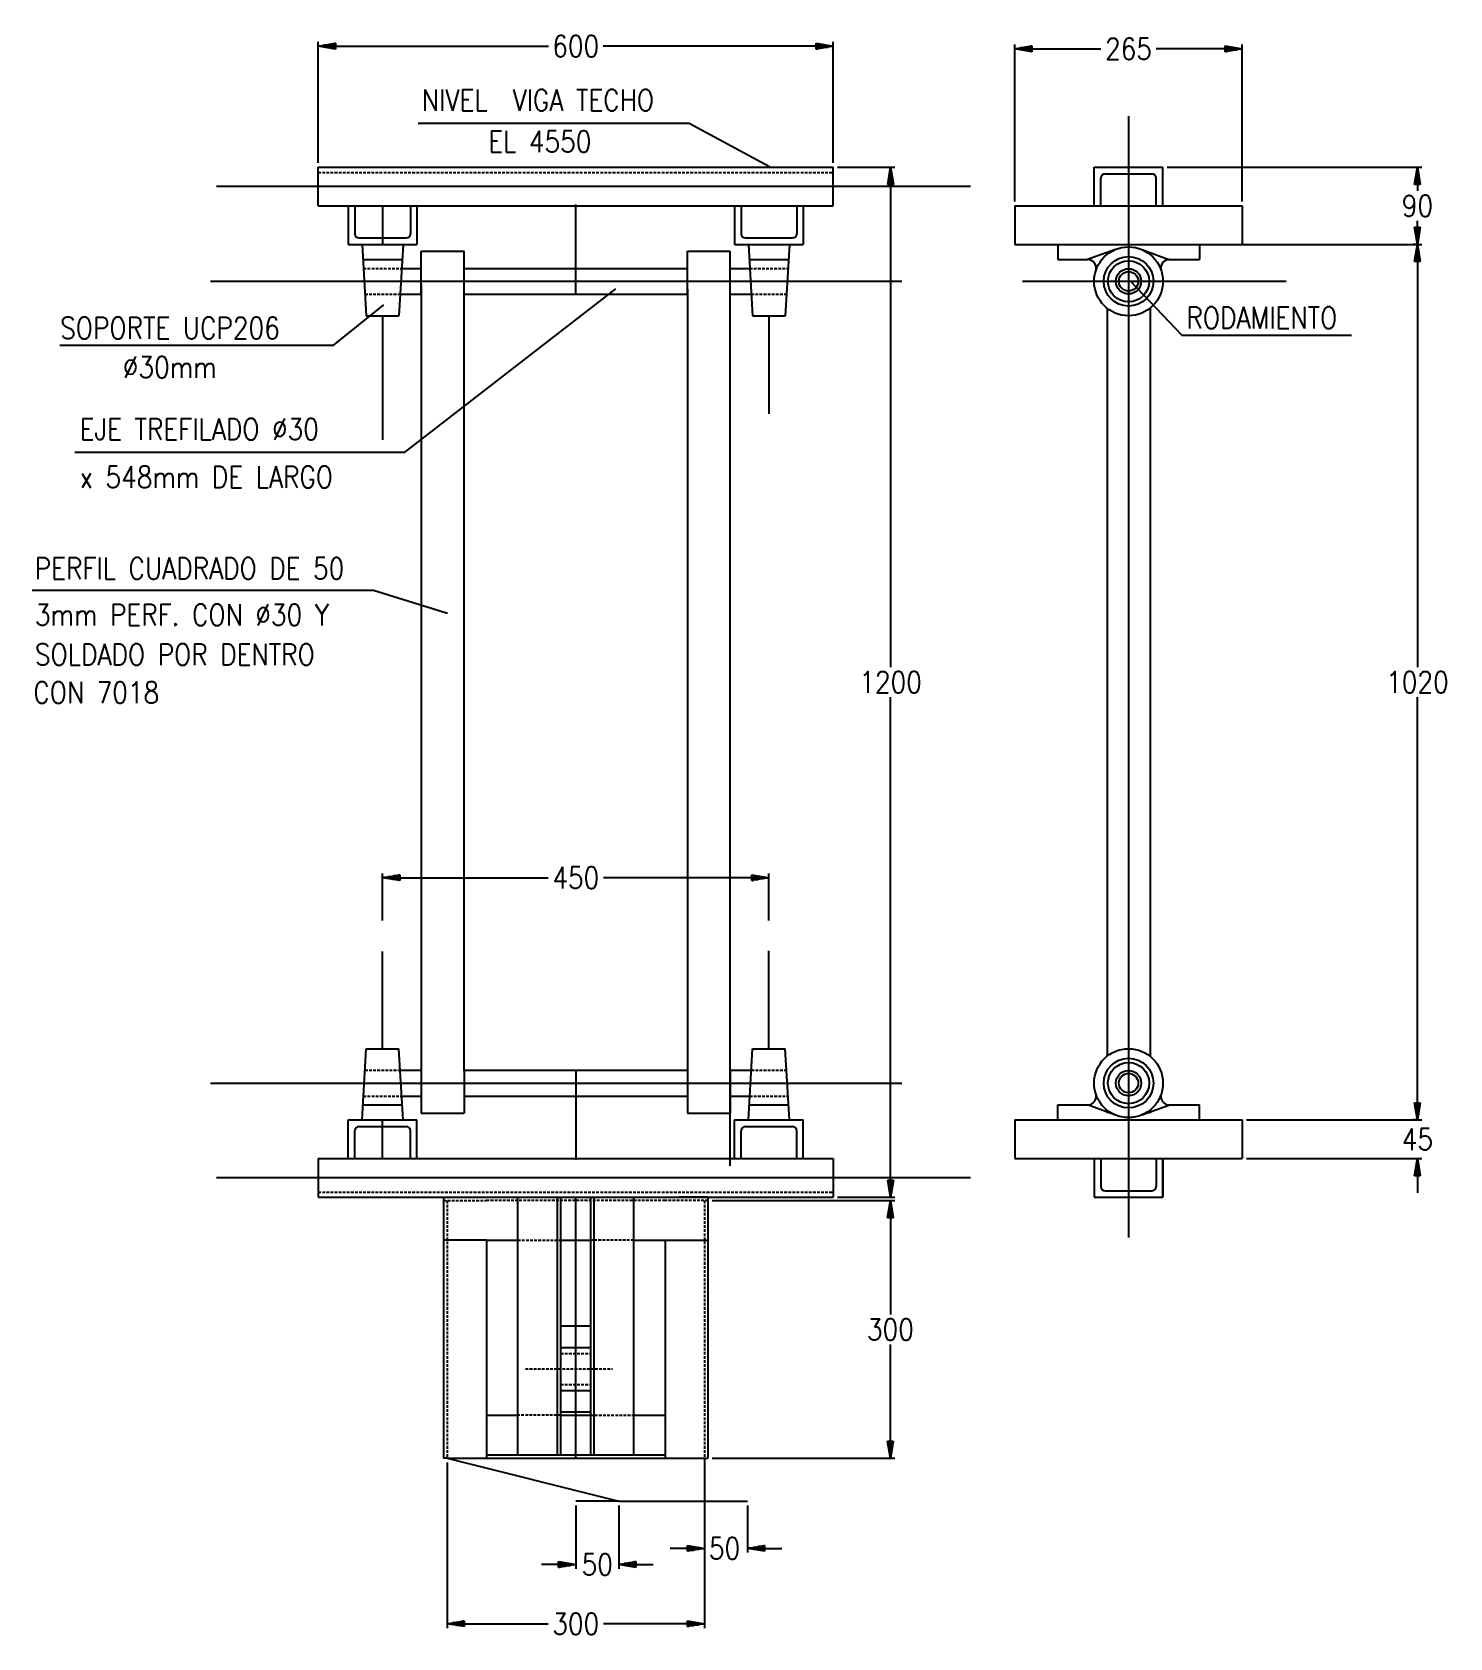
# Model space of a CAD drawing. Extents: x -326402 to 5111156, y -86404 to 1223589.
# Drawn here: x 41634 to 43286, y -51568 to -49698 of the extents above; entities that cross this region are included whole.
import ezdxf

# ---------------------------------------------------------------- set-up
doc = ezdxf.new("R2010")
doc.units = 0
doc.header["$LTSCALE"] = 0.5
doc.header["$MEASUREMENT"] = 0
doc.header["$PDMODE"] = 1
doc.linetypes.add('CENTER', pattern=[2, 1.25, -0.25, 0.25, -0.25])
doc.linetypes.add('HIDDEN', pattern=[9.525, 6.35, -3.175])
doc.layers.add('BCO', color=4, linetype='Continuous')
doc.layers.add('TEXTO BRASS', color=3, linetype='Continuous')
doc.styles.add('ROMANS', font='ROMANS.shx', dxfattribs={"width": 0.85})
doc.dimstyles.new('dimescala 10', dxfattribs={"dimscale": 0, "dimtxt": 25, "dimasz": 20, "dimexe": 5, "dimexo": 5, "dimgap": 5, "dimtad": 0, "dimtih": 1, "dimtoh": 1, "dimdec": 0, "dimlfac": -1, "dimzin": 4, "dimdsep": 46, "dimtxsty": 'ROMANS', "dimblk": 'PRCLFILL', "dimcen": 0, "dimclrd": 1, "dimclre": 1, "dimclrt": 1, "dimadec": 4, "dimazin": 3, "dimtfac": 1, "dimtdec": 0, "dimtofl": 0, "dimtmove": 0, "dimatfit": 3, "dimldrblk": 'PRCLFILL', "dimfxl": 0, "dimtolj": 1, "dimtzin": 4, "dimarcsym": 0})

msp = doc.modelspace()

# ---------------------------------------------------------------- texts
at = {"layer": 'TEXTO BRASS', "color": 1, "style": 'ROMANS', "width": 0.85}
for s, p in [('NIVEL  VIGA TECHO', (42088.2, -49789.4)), ('EL 4550', (42165.5, -49837.6)), ('SOPORTE UCP206', (41666.8, -50054.9)), ('RODAMIENTO', (42978.8, -50042.9)), ('%%C30mm', (41739.8, -50100.5)), ('EJE TREFILADO %%c30', (41689.6, -50172.8)), ('x 548mm DE LARGO', (41689.6, -50228.4)), ('PERFIL CUADRADO DE 50 ', (41637.2, -50334.9)), ('3mm PERF. CON %%C30 Y ', (41637.4, -50388.9)), ('SOLDADO POR DENTRO ', (41637.4, -50435.3)), ('CON 7018', (41635.6, -50479.4))]:
    msp.add_text(s, height=25, dxfattribs=at).set_placement(p)

# ---------------------------------------------------------------- blocks, each defined once
blk = doc.blocks.new('PRCLFILL')
at = {"ltscale": 20}
for p, q in [((-1, 0.167), (0, 0)), ((-1, -0.167), (-1, 0.167)), ((0, 0), (-1, -0.167))]:
    blk.add_line(p, q, dxfattribs=at)
at = {"color": 0, "ltscale": 20}
for p, q in [((-1, 0.146), (-0.873, 0.146)), ((-1, 0.096), (-0.573, 0.096)), ((-1, 0.046), (-0.273, 0.046)), ((-1, -0.004), (-0.027, -0.004)), ((-1, -0.054), (-0.327, -0.054)), ((-1, -0.104), (-0.627, -0.104)), ((-1, -0.154), (-0.927, -0.154))]:
    blk.add_line(p, q, dxfattribs=at)
blk = doc.blocks.new('*D10')
at = {"layer": 'BCO', "color": 1, "linetype": 'Continuous', "lineweight": -2}
for p, q in [((42267.5, -51413.9), (42267.5, -51487.7)), ((42317.5, -51413.9), (42317.5, -51487.7)), ((42247.5, -51482.7), (42227.5, -51482.7)), ((42337.5, -51482.7), (42357.5, -51482.7))]:
    blk.add_line(p, q, dxfattribs=at)
at = {"layer": 'Defpoints', "color": 0, "linetype": 'Continuous'}
for p in [(42267.5, -51408.9), (42317.5, -51408.9), (42267.5, -51482.7)]:
    blk.add_point(p, dxfattribs=at)
at = {"layer": 'BCO', "color": 1, "linetype": 'Continuous', "lineweight": -2, "xscale": 20, "yscale": 20, "zscale": 20}
blk.add_blockref('PRCLFILL', (42267.5, -51482.7), dxfattribs=at)
at = {"layer": 'BCO', "color": 1, "linetype": 'Continuous', "lineweight": -2, "xscale": 20, "yscale": 20, "zscale": 20, "rotation": 180}
blk.add_blockref('PRCLFILL', (42317.5, -51482.7), dxfattribs=at)
at = {"layer": 'BCO', "color": 1, "linetype": 'Continuous', "insert": (42292.5, -51482.7), "char_height": 25, "attachment_point": 5, "style": 'ROMANS'}
blk.add_mtext('\\A1;50', dxfattribs=at)
blk = doc.blocks.new('*D11')
at = {"layer": 'BCO', "color": 1, "linetype": 'Continuous', "lineweight": -2}
for p, q in [((42417.5, -51413.9), (42417.5, -51468.9)), ((42467.5, -51413.9), (42467.5, -51468.9)), ((42397.5, -51463.9), (42377.5, -51463.9)), ((42487.5, -51463.9), (42507.5, -51463.9))]:
    blk.add_line(p, q, dxfattribs=at)
at = {"layer": 'Defpoints', "color": 0, "linetype": 'Continuous'}
for p in [(42417.5, -51408.9), (42467.5, -51408.9), (42467.5, -51463.9)]:
    blk.add_point(p, dxfattribs=at)
at = {"layer": 'BCO', "color": 1, "linetype": 'Continuous', "lineweight": -2, "xscale": 20, "yscale": 20, "zscale": 20}
blk.add_blockref('PRCLFILL', (42417.5, -51463.9), dxfattribs=at)
at = {"layer": 'BCO', "color": 1, "linetype": 'Continuous', "lineweight": -2, "xscale": 20, "yscale": 20, "zscale": 20, "rotation": 180}
blk.add_blockref('PRCLFILL', (42467.5, -51463.9), dxfattribs=at)
at = {"layer": 'BCO', "color": 1, "linetype": 'Continuous', "insert": (42440.8, -51463.9), "char_height": 25, "attachment_point": 5, "style": 'ROMANS'}
blk.add_mtext('\\A1;50', dxfattribs=at)
blk = doc.blocks.new('*D25')
at = {"layer": 'BCO', "color": 1, "linetype": 'Continuous', "lineweight": -2}
for p, q in [((41967.5, -49850.1), (41967.5, -49709.1)), ((41987.5, -49714.1), (42235.7, -49714.1)), ((42547.5, -49714.1), (42299.3, -49714.1)), ((42567.5, -49850.1), (42567.5, -49709.1))]:
    blk.add_line(p, q, dxfattribs=at)
at = {"layer": 'Defpoints', "color": 0, "linetype": 'Continuous'}
for p in [(42567.5, -49714.1), (41967.5, -49855.1), (42567.5, -49855.1)]:
    blk.add_point(p, dxfattribs=at)
at = {"layer": 'BCO', "color": 1, "linetype": 'Continuous', "lineweight": -2, "xscale": 20, "yscale": 20, "zscale": 20, "rotation": 180}
blk.add_blockref('PRCLFILL', (41967.5, -49714.1), dxfattribs=at)
at = {"layer": 'BCO', "color": 1, "linetype": 'Continuous', "lineweight": -2, "xscale": 20, "yscale": 20, "zscale": 20}
blk.add_blockref('PRCLFILL', (42567.5, -49714.1), dxfattribs=at)
at = {"layer": 'BCO', "color": 1, "linetype": 'Continuous', "insert": (42267.5, -49714.1), "char_height": 25, "attachment_point": 5, "style": 'ROMANS'}
blk.add_mtext('\\A1;600', dxfattribs=at)
blk = doc.blocks.new('*D26')
at = {"layer": 'BCO', "color": 1, "linetype": 'Continuous', "lineweight": -2}
for p, q in [((42572.5, -49855.1), (42639.2, -49855.1)), ((42634.2, -49875.1), (42634.2, -50437.5)), ((42634.2, -51034.9), (42634.2, -50472.5)), ((42572.5, -51054.9), (42639.2, -51054.9))]:
    blk.add_line(p, q, dxfattribs=at)
at = {"layer": 'Defpoints', "color": 0, "linetype": 'Continuous'}
for p in [(42567.5, -49855.1), (42567.5, -51054.9), (42634.2, -51054.9)]:
    blk.add_point(p, dxfattribs=at)
at = {"layer": 'BCO', "color": 1, "linetype": 'Continuous', "lineweight": -2, "xscale": 20, "yscale": 20, "zscale": 20}
for p, rotation in [((42634.2, -49855.1), 90), ((42634.2, -51054.9), 270)]:
    blk.add_blockref('PRCLFILL', p, dxfattribs=dict(at, rotation=rotation))
at = {"layer": 'BCO', "color": 1, "linetype": 'Continuous', "insert": (42634.2, -50455), "char_height": 25, "attachment_point": 5, "style": 'ROMANS'}
blk.add_mtext('\\A1;1200', dxfattribs=at)
blk = doc.blocks.new('*D27')
at = {"layer": 'BCO', "color": 1, "linetype": 'Continuous', "lineweight": -2}
for p, q in [((42778.9, -49895.1), (42778.9, -49712.2)), ((42798.9, -49717.2), (42879, -49717.2)), ((43023.9, -49717.2), (42943.7, -49717.2)), ((43043.9, -49895.1), (43043.9, -49712.2))]:
    blk.add_line(p, q, dxfattribs=at)
at = {"layer": 'Defpoints', "color": 0, "linetype": 'Continuous'}
for p in [(43043.9, -49717.2), (42778.9, -49900.1), (43043.9, -49900.1)]:
    blk.add_point(p, dxfattribs=at)
at = {"layer": 'BCO', "color": 1, "linetype": 'Continuous', "lineweight": -2, "xscale": 20, "yscale": 20, "zscale": 20, "rotation": 180}
blk.add_blockref('PRCLFILL', (42778.9, -49717.2), dxfattribs=at)
at = {"layer": 'BCO', "color": 1, "linetype": 'Continuous', "lineweight": -2, "xscale": 20, "yscale": 20, "zscale": 20}
blk.add_blockref('PRCLFILL', (43043.9, -49717.2), dxfattribs=at)
at = {"layer": 'BCO', "color": 1, "linetype": 'Continuous', "insert": (42911.4, -49717.2), "char_height": 25, "attachment_point": 5, "style": 'ROMANS'}
blk.add_mtext('\\A1;265', dxfattribs=at)
blk = doc.blocks.new('*D60')
at = {"layer": 'BCO', "color": 1, "linetype": 'Continuous', "lineweight": -2}
for p, q in [((42117.5, -51363.9), (42117.5, -51556.8)), ((42417.5, -51363.9), (42417.5, -51556.8)), ((42137.5, -51551.8), (42235.2, -51551.8)), ((42397.5, -51551.8), (42299.9, -51551.8))]:
    blk.add_line(p, q, dxfattribs=at)
at = {"layer": 'Defpoints', "color": 0, "linetype": 'Continuous'}
for p in [(42117.5, -51358.9), (42417.5, -51358.9), (42417.5, -51551.8)]:
    blk.add_point(p, dxfattribs=at)
at = {"layer": 'BCO', "color": 1, "linetype": 'Continuous', "lineweight": -2, "xscale": 20, "yscale": 20, "zscale": 20, "rotation": 180}
blk.add_blockref('PRCLFILL', (42117.5, -51551.8), dxfattribs=at)
at = {"layer": 'BCO', "color": 1, "linetype": 'Continuous', "lineweight": -2, "xscale": 20, "yscale": 20, "zscale": 20}
blk.add_blockref('PRCLFILL', (42417.5, -51551.8), dxfattribs=at)
at = {"layer": 'BCO', "color": 1, "linetype": 'Continuous', "insert": (42267.5, -51551.8), "char_height": 25, "attachment_point": 5, "style": 'ROMANS'}
blk.add_mtext('\\A1;300', dxfattribs=at)
blk = doc.blocks.new('*D61')
at = {"layer": 'BCO', "color": 1, "linetype": 'Continuous', "lineweight": -2}
for p, q in [((42426.5, -51058.9), (42639, -51058.9)), ((42634, -51078.9), (42634, -51191.4)), ((42634, -51338.9), (42634, -51226.4)), ((42426.5, -51358.9), (42639, -51358.9))]:
    blk.add_line(p, q, dxfattribs=at)
at = {"layer": 'Defpoints', "color": 0, "linetype": 'Continuous'}
for p in [(42421.5, -51058.9), (42421.5, -51358.9), (42634, -51358.9)]:
    blk.add_point(p, dxfattribs=at)
at = {"layer": 'BCO', "color": 1, "linetype": 'Continuous', "lineweight": -2, "xscale": 20, "yscale": 20, "zscale": 20}
for p, rotation in [((42634, -51058.9), 90), ((42634, -51358.9), 270)]:
    blk.add_blockref('PRCLFILL', p, dxfattribs=dict(at, rotation=rotation))
at = {"layer": 'BCO', "color": 1, "linetype": 'Continuous', "insert": (42634, -51208.9), "char_height": 25, "attachment_point": 5, "style": 'ROMANS'}
blk.add_mtext('\\A1;300', dxfattribs=at)
blk = doc.blocks.new('*D62')
at = {"layer": 'BCO', "color": 1, "linetype": 'Continuous', "lineweight": -2}
for p, q in [((42042.5, -50732.4), (42042.5, -50677.7)), ((42062.5, -50682.7), (42235.2, -50682.7)), ((42472.5, -50682.7), (42299.9, -50682.7)), ((42492.5, -50732.4), (42492.5, -50677.7))]:
    blk.add_line(p, q, dxfattribs=at)
at = {"layer": 'Defpoints', "color": 0, "linetype": 'Continuous'}
for p in [(42492.5, -50682.7), (42042.5, -50737.4), (42492.5, -50737.4)]:
    blk.add_point(p, dxfattribs=at)
at = {"layer": 'BCO', "color": 1, "linetype": 'Continuous', "lineweight": -2, "xscale": 20, "yscale": 20, "zscale": 20, "rotation": 180}
blk.add_blockref('PRCLFILL', (42042.5, -50682.7), dxfattribs=at)
at = {"layer": 'BCO', "color": 1, "linetype": 'Continuous', "lineweight": -2, "xscale": 20, "yscale": 20, "zscale": 20}
blk.add_blockref('PRCLFILL', (42492.5, -50682.7), dxfattribs=at)
at = {"layer": 'BCO', "color": 1, "linetype": 'Continuous', "insert": (42267.5, -50682.7), "char_height": 25, "attachment_point": 5, "style": 'ROMANS'}
blk.add_mtext('\\A1;450', dxfattribs=at)
blk = doc.blocks.new('*D63')
at = {"layer": 'BCO', "color": 1, "linetype": 'Continuous', "lineweight": -2}
for p, q in [((42956.4, -49855.1), (43252.9, -49855.1)), ((43247.9, -49875.1), (43247.9, -49882.6)), ((43247.9, -49925.1), (43247.9, -49917.6)), ((42956.4, -49945.1), (43252.9, -49945.1))]:
    blk.add_line(p, q, dxfattribs=at)
at = {"layer": 'Defpoints', "color": 0, "linetype": 'Continuous'}
for p in [(42951.4, -49855.1), (42951.4, -49945.1), (43247.9, -49945.1)]:
    blk.add_point(p, dxfattribs=at)
at = {"layer": 'BCO', "color": 1, "linetype": 'Continuous', "lineweight": -2, "xscale": 20, "yscale": 20, "zscale": 20}
for p, rotation in [((43247.9, -49855.1), 90), ((43247.9, -49945.1), 270)]:
    blk.add_blockref('PRCLFILL', p, dxfattribs=dict(at, rotation=rotation))
at = {"layer": 'BCO', "color": 1, "linetype": 'Continuous', "insert": (43247.9, -49900.1), "char_height": 25, "attachment_point": 5, "style": 'ROMANS'}
blk.add_mtext('\\A1;90', dxfattribs=at)
blk = doc.blocks.new('*D64')
at = {"layer": 'BCO', "color": 1, "linetype": 'Continuous', "lineweight": -2}
for p, q in [((43247.9, -49945.1), (43242.9, -49945.1)), ((43247.9, -49965.1), (43247.9, -50437.5)), ((43247.9, -50944.9), (43247.9, -50472.5)), ((43247.9, -50964.9), (43242.9, -50964.9))]:
    blk.add_line(p, q, dxfattribs=at)
at = {"layer": 'Defpoints', "color": 0, "linetype": 'Continuous'}
for p in [(43252.9, -49945.1), (43247.9, -50964.9), (43252.9, -50964.9)]:
    blk.add_point(p, dxfattribs=at)
at = {"layer": 'BCO', "color": 1, "linetype": 'Continuous', "lineweight": -2, "xscale": 20, "yscale": 20, "zscale": 20}
for p, rotation in [((43247.9, -49945.1), 90), ((43247.9, -50964.9), 270)]:
    blk.add_blockref('PRCLFILL', p, dxfattribs=dict(at, rotation=rotation))
at = {"layer": 'BCO', "color": 1, "linetype": 'Continuous', "insert": (43247.9, -50455), "char_height": 25, "attachment_point": 5, "style": 'ROMANS'}
blk.add_mtext('\\A1;1020', dxfattribs=at)
blk = doc.blocks.new('*D65')
at = {"layer": 'BCO', "color": 1, "linetype": 'Continuous', "lineweight": -2}
for p, q in [((43247.9, -50944.9), (43247.9, -50924.9)), ((43048.9, -50964.9), (43252.9, -50964.9)), ((43048.9, -51009.9), (43252.9, -51009.9)), ((43247.9, -51029.9), (43247.9, -51049.9))]:
    blk.add_line(p, q, dxfattribs=at)
at = {"layer": 'Defpoints', "color": 0, "linetype": 'Continuous'}
for p in [(43043.9, -50964.9), (43043.9, -51009.9), (43247.9, -51009.9)]:
    blk.add_point(p, dxfattribs=at)
at = {"layer": 'BCO', "color": 1, "linetype": 'Continuous', "lineweight": -2, "xscale": 20, "yscale": 20, "zscale": 20}
for p, rotation in [((43247.9, -50964.9), 270), ((43247.9, -51009.9), 90)]:
    blk.add_blockref('PRCLFILL', p, dxfattribs=dict(at, rotation=rotation))
at = {"layer": 'BCO', "color": 1, "linetype": 'Continuous', "insert": (43247.9, -50987.4), "char_height": 25, "attachment_point": 5, "style": 'ROMANS'}
blk.add_mtext('\\A1;45', dxfattribs=at)

# ---------------------------------------------------------------- dimensions: what is measured, and where the dimension line sits
at = {"layer": 'BCO', "color": 4, "linetype": 'Continuous'}
for base, p1, p2, picture, middle in [((42567.5, -49714.1), (41967.5, -49855.1), (42567.5, -49855.1), '*D25', (42267.5, -49714.1)), ((42492.5, -50682.7), (42042.5, -50737.4), (42492.5, -50737.4), '*D62', (42267.5, -50682.7))]:
    dim = msp.add_linear_dim(base=base, p1=p1, p2=p2, dimstyle='dimescala 10', override={"dimscale": 1}, dxfattribs=at)
    dim.commit()
    dim.dimension.update_dxf_attribs({"geometry": picture, "text_midpoint": middle})
for base, p1, p2, picture, middle in [((43043.9, -49717.2), (42778.9, -49900.1), (43043.9, -49900.1), '*D27', (42911.4, -49717.2)), ((42417.5, -51551.8), (42117.5, -51358.9), (42417.5, -51358.9), '*D60', (42267.5, -51551.8)), ((42267.5, -51482.7), (42317.5, -51408.9), (42267.5, -51408.9), '*D10', (42292.5, -51482.7)), ((42467.5, -51463.9), (42417.5, -51408.9), (42467.5, -51408.9), '*D11', (42440.8, -51463.9))]:
    dim = msp.add_linear_dim(base=base, p1=p1, p2=p2, dimstyle='dimescala 10', override={"dimscale": 1}, dxfattribs=at)
    dim.commit()
    dim.dimension.update_dxf_attribs({"geometry": picture, "text_midpoint": middle, "dimtype": 160})
for base, p1, p2, angle, picture, middle, dimtype in [((42634.2, -51054.9), (42567.5, -49855.1), (42567.5, -51054.9), 90, '*D26', (42634.2, -50455), 160), ((43247.9, -49945.1), (42951.4, -49855.1), (42951.4, -49945.1), 270, '*D63', (43247.9, -49900.1), 161), ((42634, -51358.9), (42421.5, -51058.9), (42421.5, -51358.9), 90, '*D61', (42634, -51208.9), 160)]:
    dim = msp.add_linear_dim(base=base, p1=p1, p2=p2, angle=angle, dimstyle='dimescala 10', override={"dimscale": 1}, dxfattribs=at)
    dim.commit()
    dim.dimension.update_dxf_attribs({"geometry": picture, "text_midpoint": middle, "dimtype": dimtype})
for base, p1, p2, picture, middle in [((43247.9, -50964.9), (43252.9, -49945.1), (43252.9, -50964.9), '*D64', (43247.9, -50455)), ((43247.9, -51009.9), (43043.9, -50964.9), (43043.9, -51009.9), '*D65', (43247.9, -50987.4))]:
    dim = msp.add_linear_dim(base=base, p1=p1, p2=p2, angle=90, dimstyle='dimescala 10', override={"dimscale": 1}, dxfattribs=at)
    dim.commit()
    dim.dimension.update_dxf_attribs({"geometry": picture, "text_midpoint": middle})

# ---------------------------------------------------------------- linework, layer by layer
at = {"layer": 'BCO', "color": 1, "linetype": 'CENTER'}
for p, q in [((42911.4, -49795.5), (42911.4, -51102)), ((42888.9, -49855.1), (42933.9, -49855.1)), ((42727.2, -49877.6), (41848.9, -49877.6)), ((42042.5, -49900.1), (42042.5, -49945.1)), ((42267.5, -50003), (42267.5, -49898.6)), ((41842, -49988), (42647.3, -49988)), ((41842, -49988), (42647.3, -49988)), ((42787.8, -49988), (43095.2, -49988)), ((42042.5, -50028.1), (42042.5, -50172.7)), ((42492.5, -50028.1), (42492.5, -50142.2)), ((42042.5, -50881.9), (42042.5, -50768.7)), ((42492.5, -50881.9), (42492.5, -50767.9)), ((42267.5, -50907), (42267.5, -51011.4)), ((41842, -50922), (42647.3, -50922)), ((42042.5, -51009.9), (42042.5, -50964.9)), ((42727.2, -51032.4), (41848.9, -51032.4)), ((42888.9, -51054.9), (42933.9, -51054.9))]:
    msp.add_line(p, q, dxfattribs=at)
at = {"layer": 'BCO', "color": 7, "linetype": 'Continuous'}
for p, q in [((41967.5, -49855.1), (42567.5, -49855.1)), ((41967.5, -49900.1), (41967.5, -49855.1)), ((42567.5, -49900.1), (42567.5, -49855.1)), ((42871.4, -49900.1), (42871.4, -49855.1)), ((42871.4, -49855.1), (42951.4, -49855.1)), ((42884, -49862.8), (42938.7, -49862.8)), ((42888.9, -49855.1), (42933.9, -49855.1)), ((42951.4, -49900.1), (42951.4, -49855.1)), ((42879, -49900.1), (42879, -49867.8)), ((42943.7, -49900.1), (42943.7, -49867.8)), ((41967.5, -49900.1), (42567.5, -49900.1)), ((42002.5, -49900.1), (42002.5, -49945.1)), ((42010.2, -49900.1), (42010.2, -49932.5)), ((42074.9, -49900.1), (42074.9, -49932.5)), ((42082.5, -49900.1), (42082.5, -49945.1)), ((42452.5, -49900.1), (42452.5, -49945.1)), ((42460.2, -49900.1), (42460.2, -49932.5)), ((42524.9, -49900.1), (42524.9, -49932.5)), ((42532.5, -49900.1), (42532.5, -49945.1)), ((42778.9, -49900.1), (43043.9, -49900.1)), ((42778.9, -49900.1), (42778.9, -49945.1)), ((43043.9, -49900.1), (43043.9, -49945.1)), ((42015.2, -49937.5), (42069.9, -49937.5)), ((42465.2, -49937.5), (42519.9, -49937.5)), ((42002.5, -49945.1), (42082.5, -49945.1)), ((42018.5, -49945.1), (42023.5, -50028.1)), ((42066.5, -49945.1), (42061.5, -50028.1)), ((42087.5, -50003), (42087.5, -49953)), ((42087.5, -49953), (42137.5, -49953)), ((42137.5, -50908.2), (42137.5, -49953)), ((42397.5, -50003), (42397.5, -49953)), ((42397.5, -49953), (42447.5, -49953)), ((42447.5, -51018.4), (42447.5, -49953)), ((42452.5, -49945.1), (42532.5, -49945.1)), ((42468.5, -49945.1), (42473.5, -50028.1)), ((42516.5, -49945.1), (42511.5, -50028.1)), ((42778.9, -49945.1), (43043.9, -49945.1)), ((42828.9, -49945.1), (42828.9, -49962.6)), ((42896.3, -49950.9), (42863.7, -49962.6)), ((42926.9, -49951.1), (42959.5, -49962.8)), ((42993.9, -49945.1), (42993.9, -49962.6)), ((42019.6, -49962.6), (42065.5, -49962.6)), ((42064.9, -49973), (42087.5, -49973)), ((42137.5, -49973), (42397.5, -49973)), ((42447.5, -49973), (42470.2, -49973)), ((42469.6, -49962.6), (42515.5, -49962.6)), ((42828.9, -49962.6), (42863.7, -49962.6)), ((42959, -49962.6), (42993.9, -49962.6)), ((42087.5, -49991.8), (42087.5, -50957)), ((42397.5, -49997.1), (42397.5, -50957)), ((42063, -50003), (42087.5, -50003)), ((42137.5, -50003), (42397.5, -50003)), ((42447.5, -50003), (42472, -50003)), ((42023.5, -50028.1), (42061.5, -50028.1)), ((42473.5, -50028.1), (42511.5, -50028.1)), ((42886.4, -50019.4), (42886.4, -50890.7)), ((42936.4, -50019.4), (42936.4, -50890.7)), ((42018.5, -50964.9), (42023.5, -50881.9)), ((42023.5, -50881.9), (42061.5, -50881.9)), ((42066.5, -50964.9), (42061.5, -50881.9)), ((42468.5, -50964.9), (42473.5, -50881.9)), ((42473.5, -50881.9), (42511.5, -50881.9)), ((42516.5, -50964.9), (42511.5, -50881.9)), ((42063, -50907), (42087.5, -50907)), ((42137.5, -50907), (42137.5, -50957)), ((42137.5, -50907), (42397.5, -50907)), ((42447.5, -50907), (42447.5, -50957)), ((42447.5, -50907), (42472, -50907)), ((42019.6, -50947.4), (42065.5, -50947.4)), ((42064.9, -50937), (42087.5, -50937)), ((42137.5, -50937), (42397.5, -50937)), ((42447.5, -50937), (42470.2, -50937)), ((42469.6, -50947.4), (42515.5, -50947.4)), ((42828.9, -50947.4), (42863.7, -50947.4)), ((42828.9, -50964.9), (42828.9, -50947.4)), ((42896.3, -50959.2), (42863.7, -50947.4)), ((42926.9, -50959), (42959.5, -50947.2)), ((42959, -50947.4), (42993.9, -50947.4)), ((42993.9, -50964.9), (42993.9, -50947.4)), ((42002.5, -51009.9), (42002.5, -50964.9)), ((42002.5, -50964.9), (42082.5, -50964.9)), ((42082.5, -51009.9), (42082.5, -50964.9)), ((42087.5, -50957), (42137.5, -50957)), ((42397.5, -50957), (42447.5, -50957)), ((42452.5, -51009.9), (42452.5, -50964.9)), ((42452.5, -50964.9), (42532.5, -50964.9)), ((42532.5, -51009.9), (42532.5, -50964.9)), ((42778.9, -50964.9), (43043.9, -50964.9)), ((42778.9, -50964.9), (42778.9, -51009.9)), ((42886.4, -50953.4), (42886.4, -50957)), ((42936.4, -50953.4), (42936.4, -50957)), ((43043.9, -50964.9), (43043.9, -51009.9)), ((42010.2, -51009.9), (42010.2, -50977.6)), ((42015.2, -50972.6), (42069.9, -50972.6)), ((42074.9, -51009.9), (42074.9, -50977.6)), ((42460.2, -51009.9), (42460.2, -50977.6)), ((42465.2, -50972.6), (42519.9, -50972.6)), ((42524.9, -51009.9), (42524.9, -50977.6)), ((41967.5, -51009.9), (42567.5, -51009.9)), ((41967.5, -51009.9), (41967.5, -51054.9)), ((42567.5, -51009.9), (42567.5, -51054.9)), ((42778.9, -51009.9), (43043.9, -51009.9)), ((42871.4, -51009.9), (42871.4, -51054.9)), ((42879, -51009.9), (42879, -51042.3)), ((42943.7, -51009.9), (42943.7, -51042.3)), ((42951.4, -51054.9), (42951.4, -51009.9)), ((42951.4, -51009.9), (42951.4, -51054.9)), ((41967.5, -51054.9), (42567.5, -51054.9)), ((42871.4, -51054.9), (42951.4, -51054.9)), ((42884, -51047.3), (42938.7, -51047.3)), ((42888.9, -51054.9), (42933.9, -51054.9)), ((42250, -51204.9), (42285, -51204.9)), ((42250, -51229.9), (42285, -51229.9)), ((42250, -51279.9), (42285, -51279.9)), ((42250, -51304.9), (42285, -51304.9))]:
    msp.add_line(p, q, dxfattribs=at)
at = {"layer": 'BCO', "color": 8, "linetype": 'HIDDEN'}
for p, q in [((41967.5, -49861.1), (42567.5, -49861.1)), ((42020.2, -49973), (42064.9, -49973)), ((42470.2, -49973), (42514.9, -49973)), ((42022, -50003), (42063, -50003)), ((42472, -50003), (42513, -50003)), ((42022, -50907), (42063, -50907)), ((42472, -50907), (42513, -50907)), ((42020.2, -50937), (42064.9, -50937)), ((42470.2, -50937), (42514.9, -50937)), ((41967.5, -51048.9), (42567.5, -51048.9)), ((42113.5, -51058.9), (42163.5, -51058.9)), ((42117.5, -51058.9), (42117.5, -51358.9)), ((42371.5, -51058.9), (42163.5, -51058.9)), ((42421.5, -51058.9), (42371.5, -51058.9)), ((42417.5, -51058.9), (42417.5, -51358.9)), ((42200, -51104.9), (42250, -51104.9)), ((42335, -51104.9), (42285, -51104.9)), ((42250, -51236.9), (42285, -51236.9)), ((42209, -51254.9), (42310.1, -51254.9)), ((42250, -51272.9), (42285, -51272.9)), ((42250, -51308.9), (42200, -51308.9)), ((42285, -51308.9), (42335, -51308.9))]:
    msp.add_line(p, q, dxfattribs=at)
at = {"layer": 'BCO', "color": 0}
for p, q in [((42113.5, -51054.9), (42113.5, -51104.9)), ((42113.5, -51054.9), (42147.5, -51054.9)), ((42200, -51354.9), (42200, -51054.9)), ((42246, -51354.9), (42246, -51054.9)), ((42250, -51354.9), (42250, -51054.9)), ((42285, -51354.9), (42285, -51054.9)), ((42289, -51354.9), (42289, -51054.9)), ((42335, -51354.9), (42335, -51054.9)), ((42421.5, -51054.9), (42387.5, -51054.9)), ((42421.5, -51054.9), (42421.5, -51104.9)), ((42113.5, -51104.9), (42113.5, -51358.9)), ((42163.5, -51104.9), (42113.5, -51104.9)), ((42163.5, -51104.9), (42200, -51104.9)), ((42163.5, -51104.9), (42163.5, -51358.9)), ((42250, -51104.9), (42285, -51104.9)), ((42335, -51104.9), (42371.5, -51104.9)), ((42371.5, -51104.9), (42371.5, -51358.9)), ((42371.5, -51104.9), (42421.5, -51104.9)), ((42421.5, -51104.9), (42421.5, -51358.9)), ((42163.5, -51308.9), (42200, -51308.9)), ((42250, -51308.9), (42285, -51308.9)), ((42335, -51308.9), (42371.5, -51308.9)), ((42117.5, -51358.9), (42113.5, -51358.9)), ((42117.5, -51358.9), (42317.5, -51408.9)), ((42117.5, -51358.9), (42417.5, -51358.9)), ((42163.5, -51354.9), (42371.5, -51354.9)), ((42417.5, -51358.9), (42417.5, -51408.9)), ((42417.5, -51358.9), (42421.5, -51358.9)), ((42317.5, -51408.9), (42267.5, -51408.9)), ((42317.5, -51408.9), (42417, -51408.9)), ((42417.5, -51408.9), (42467.5, -51408.9))]:
    msp.add_line(p, q, dxfattribs=at)
at = {"layer": 'BCO', "color": 8}
msp.add_line((42267.5, -51358.9), (42267.5, -51054.9), dxfattribs=at)
at = {"layer": 'BCO', "color": 1, "extrusion": (0, 0, -1)}
for points in [[(-42493.2, -49854.8), (-42399.4, -49804), (-42083.7, -49804)], [(-42313.6, -49996.8), (-42067.5, -50187.3), (-41684, -50187.3)], [(-42913.3, -49987.4), (-42973.5, -50050.7), (-43171.3, -50050.7)], [(-42043.5, -50015.5), (-41984.4, -50062.7), (-41666.5, -50062.7)], [(-42117.9, -50374.8), (-42031.9, -50348.3), (-41634.2, -50348.3)]]:
    msp.add_lwpolyline(points, dxfattribs=at)
at = {"layer": 'BCO', "color": 6, "linetype": 'CENTER'}
msp.add_circle((41811.3, -51316.5), 22741.6, dxfattribs=at)
at = {"layer": 'BCO', "color": 7, "linetype": 'Continuous'}
for centre, radius in [((42911.4, -49988), 40.1), ((42911.4, -49988), 28.9), ((42911.4, -49988), 24), ((42911.4, -49988), 14.7), ((42911.4, -49988), 11.3), ((42911.4, -50922), 40.1), ((42911.4, -50922), 28.9), ((42911.4, -50922), 24), ((42911.4, -50922), 14.7), ((42911.4, -50922), 11.3)]:
    msp.add_circle(centre, radius, dxfattribs=at)
for centre, radius, start, end in [((42884, -49867.8), 5, 90, 180), ((42938.7, -49867.8), 5, 0, 90), ((42015.2, -49932.5), 5, 180, 270), ((42069.9, -49932.5), 5, 270, 0), ((42465.2, -49932.5), 5, 180, 270), ((42519.9, -49932.5), 5, 270, 0), ((42863.7, -49972.6), 10, 342.0983, 90), ((42959, -49972.6), 10, 90, 197.9017), ((42863.7, -50937.4), 10, 270, 17.9017), ((42959, -50937.4), 10, 162.0983, 270), ((42015.2, -50977.6), 5, 90, 180), ((42069.9, -50977.6), 5, 0, 90), ((42465.2, -50977.6), 5, 90, 180), ((42519.9, -50977.6), 5, 0, 90), ((42884, -51042.3), 5, 180, 270), ((42938.6, -51042.3), 5, 270, 360)]:
    msp.add_arc(centre, radius, start, end, dxfattribs=at)

msp.set_redraw_order([(e.dxf.handle, doc.entitydb.next_handle()) for e in msp.query("TEXT MTEXT ATTDEF DIMENSION ARC_DIMENSION")])  # texts and dimensions are drawn at this point

doc.saveas('drawing.dxf')
